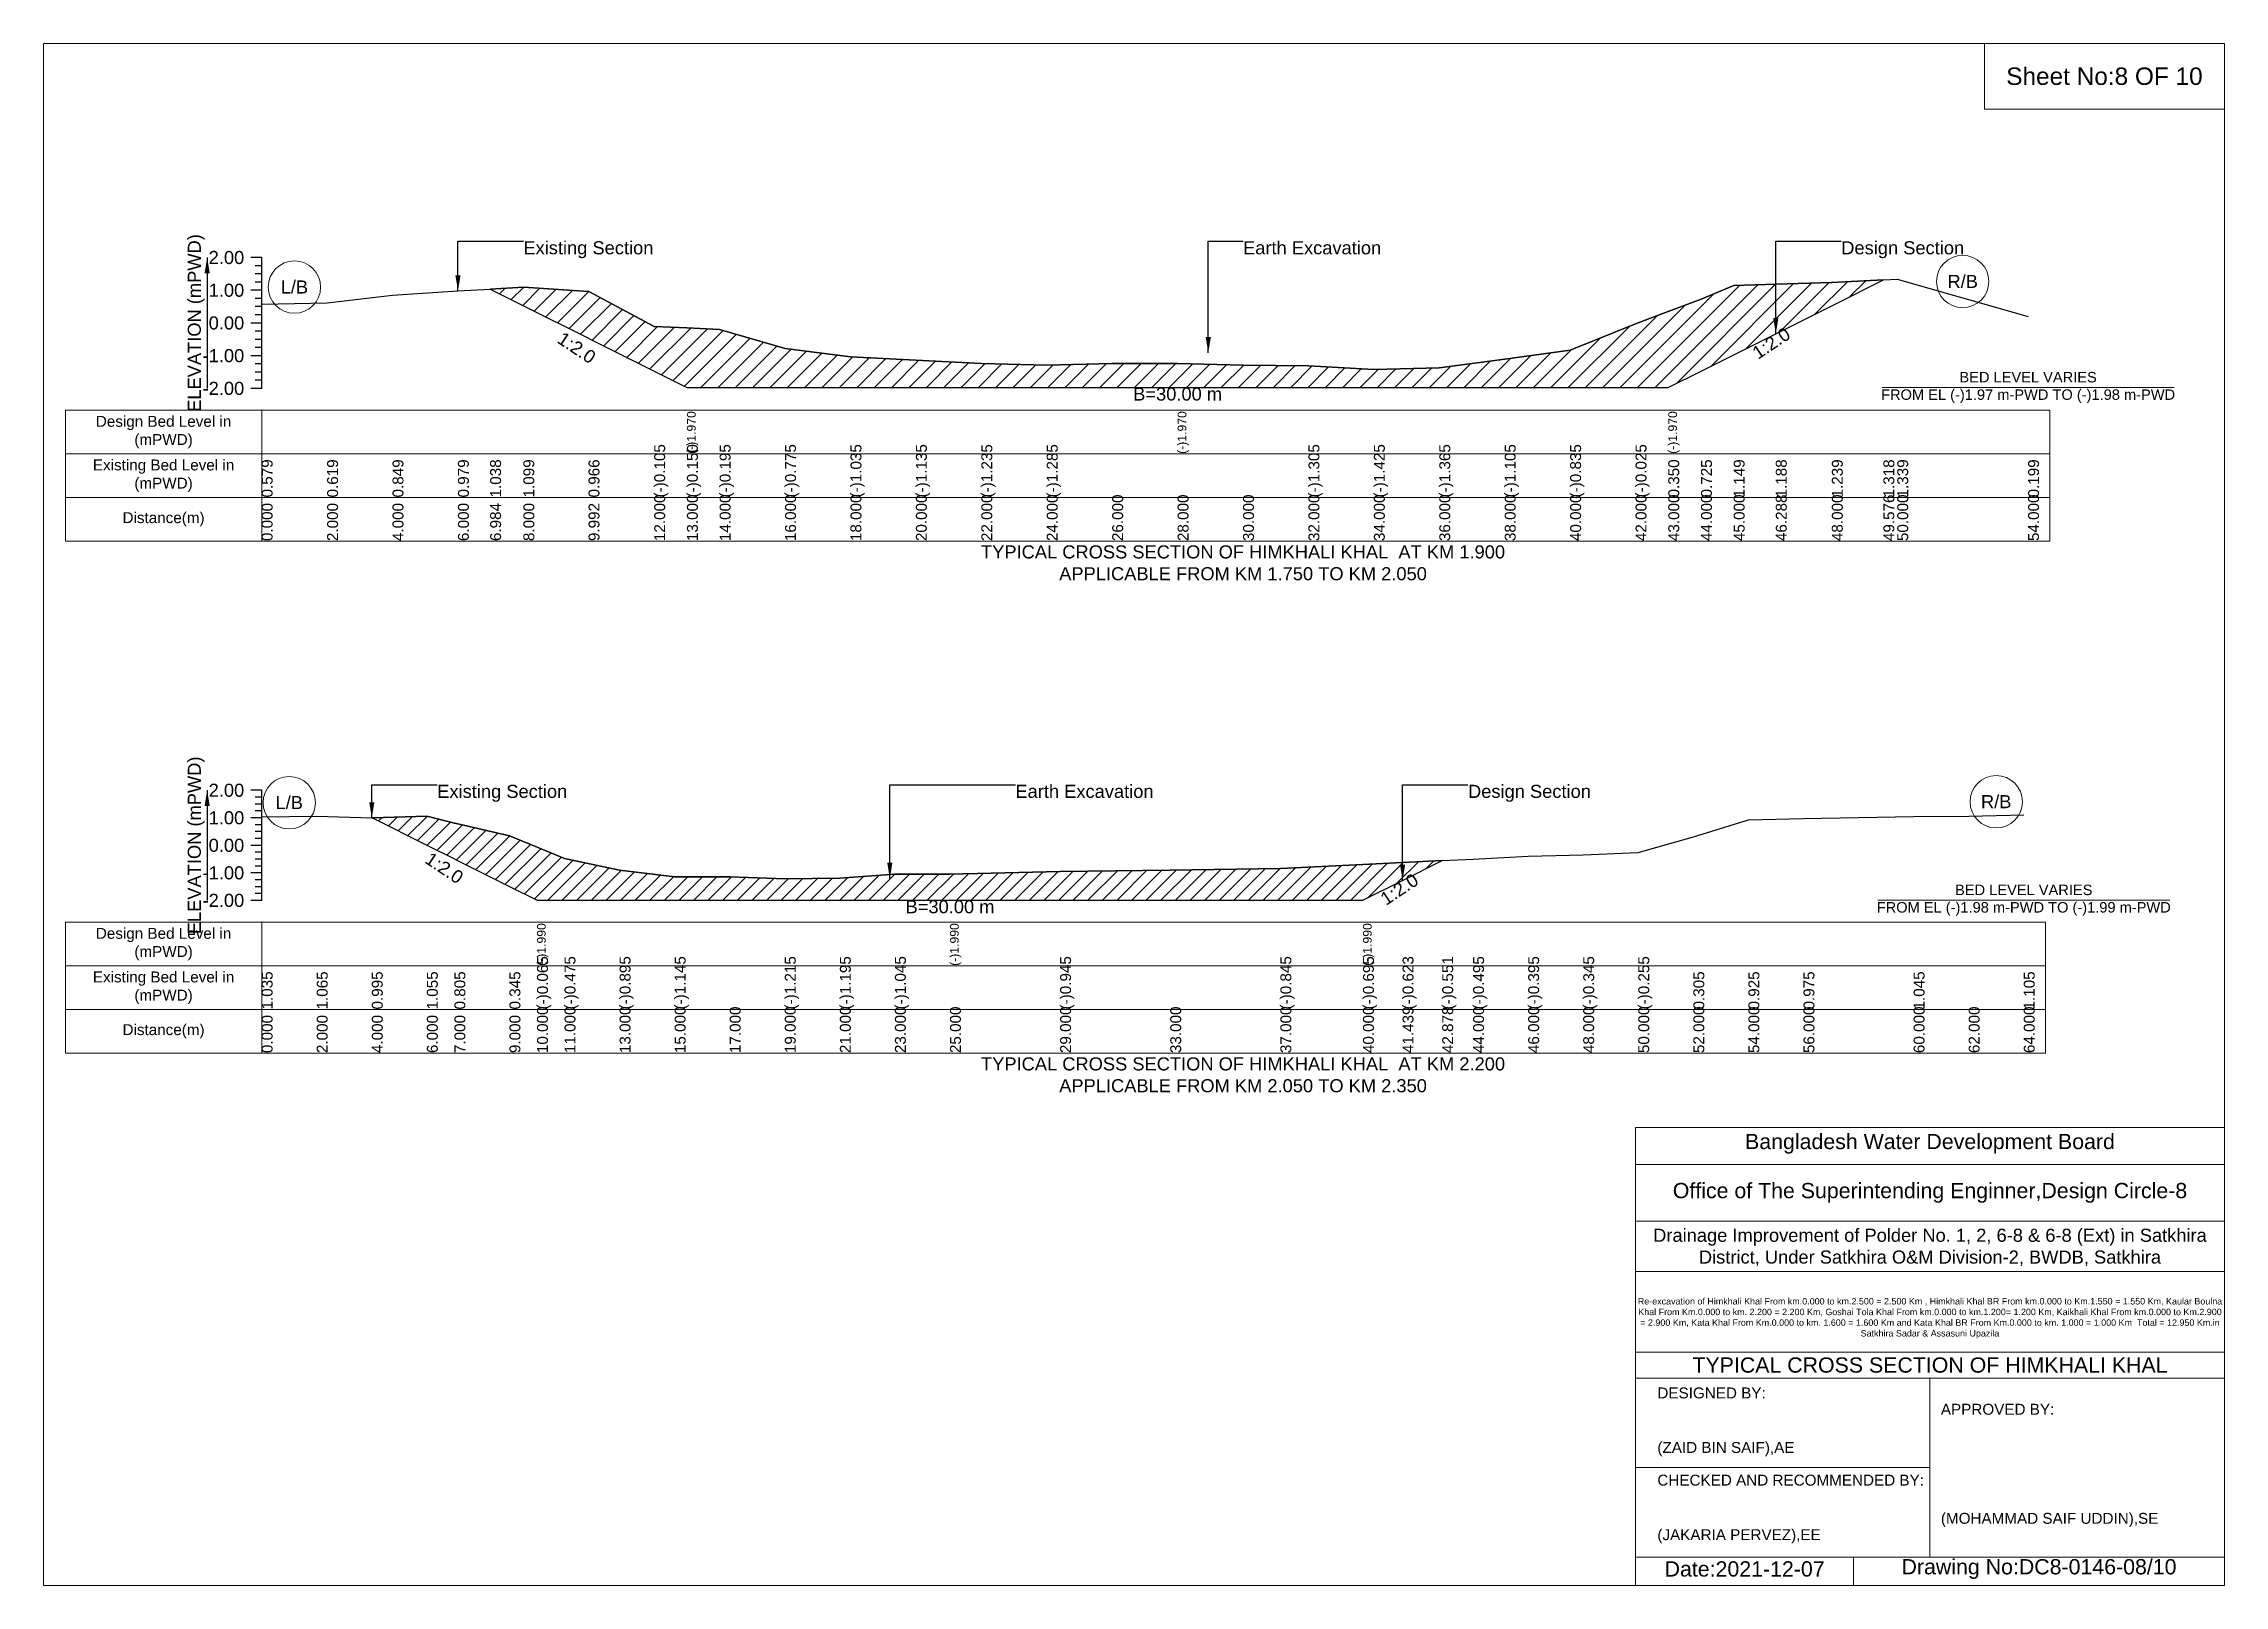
# Model space of a CAD drawing. Header units: inches. Extents: x 91000 to 628000, y -5656 to 0.
# Drawn here: x 170000 to 178000, y -5656 to 0 of the extents above; entities that cross this region are included whole.
import ezdxf

# ---------------------------------------------------------------- set-up
doc = ezdxf.new("R2010")
doc.units = ezdxf.units.IN
doc.header["$LTSCALE"] = 7
doc.header["$MEASUREMENT"] = 0
for name, color, linetype, lineweight in [('Cross section Data Border', 7, 'Continuous', 9), ('Cross Section Labels', 7, 'Continuous', 9), ('Existing_Bed_Level for Xsection', 7, 'Continuous', 25)]:
    doc.layers.add(name, color=color, linetype=linetype, lineweight=lineweight)
doc.styles.get("Standard").update_dxf_attribs({"font": 'arial.ttf'})
doc.dimstyles.get("Standard").update_dxf_attribs({"dimtxt": 0.18, "dimasz": 0.18, "dimexe": 0.18, "dimexo": 0.0625, "dimgap": 0.09, "dimtad": 0, "dimtih": 1, "dimtoh": 1, "dimdec": 4, "dimzin": 0, "dimdsep": 46, "dimtxsty": 'Standard', "dimcen": 0.09, "dimadec": 0, "dimazin": 0, "dimtfac": 1, "dimtdec": 4, "dimtofl": 0, "dimtmove": 0, "dimatfit": 3, "dimfxl": 1, "dimtolj": 1, "dimtzin": 0, "dimarcsym": 0})

msp = doc.modelspace()

# ---------------------------------------------------------------- texts
at = {"layer": 'Cross section Data Border', "char_height": 40, "width": 640, "attachment_point": 5}
for s, insert in [('Design Bed Level in (mPWD)', (170440, -1425)), ('Existing Bed Level in (mPWD)', (170440, -1585)), ('Distance(m)', (170440, -1745)), ('Design Bed Level in (mPWD)', (170440, -3303.3)), ('Existing Bed Level in (mPWD)', (170440, -3463.3)), ('Distance(m)', (170440, -3623.3))]:
    msp.add_mtext(s, dxfattribs=dict(at, insert=insert))
at = {"layer": 'Cross Section Labels'}
for s, insert, char_height, attachment_point in [('Sheet No:8 OF 10', (177560, -120), 64, 5), ('Existing Section', (171760, -725), 48, 1), ('Earth Excavation', (174400, -725), 48, 1), ('Design Section', (176594.5, -725), 48, 1), ('L/B', (170920, -893.1), 48, 5), ('R/B', (177040, -872.7), 48, 5), ('B=30.00 m', (174160, -1261.4), 48, 2), ('BED LEVEL VARIES ^JFROM EL (-)1.97 m-PWD TO (-)1.98 m-PWD', (177280, -1261.4), 38.4, 5), ('TYPICAL CROSS SECTION OF HIMKHALI KHAL  AT KM 1.900^JAPPLICABLE FROM KM 1.750 TO KM 2.050', (174400, -1905), 48, 5), ('Existing Section', (171444, -2719.1), 48, 1), ('Earth Excavation', (173565, -2719.1), 48, 1), ('Design Section', (175225.3, -2719.1), 48, 1), ('L/B', (170901, -2784.7), 48, 5), ('R/B', (177163, -2781.2), 48, 5), ('BED LEVEL VARIES ^JFROM EL (-)1.98 m-PWD TO (-)1.99 m-PWD', (177264, -3142.3), 38.4, 5), ('B=30.00 m', (173325, -3142.3), 48, 2), ('TYPICAL CROSS SECTION OF HIMKHALI KHAL  AT KM 2.200^JAPPLICABLE FROM KM 2.050 TO KM 2.350', (174400, -3783.3), 48, 5), ('Bangladesh Water Development Board', (176920, -4036), 56, 5), ('Office of The Superintending Enginner,Design Circle-8', (176920, -4216), 56, 5)]:
    msp.add_mtext(s, dxfattribs=dict(at, insert=insert, char_height=char_height, attachment_point=attachment_point))
at = {"layer": 'Cross Section Labels', "char_height": 48, "attachment_point": 2}
for insert, rotation in [((171969, -1095.9), 326.30993), ((176324.5, -1079.1), 33.69007), ((171483.2, -3004.1), 326.30993), ((174960.1, -3082.2), 33.69007)]:
    msp.add_mtext('1:2.0', dxfattribs=dict(at, insert=insert, rotation=rotation))
at = {"layer": 'Cross Section Labels'}
for s, insert, char_height, width, attachment_point in [('Drainage Improvement of Polder No. 1, 2, 6-8 & 6-8 (Ext) in Satkhira District, Under Satkhira O&M Division-2, BWDB, Satkhira', (176920, -4416), 48, 2240, 5), ('Re-excavation of Himkhali Khal From km.0.000 to km.2.500 = 2.500 Km , Himkhali Khal BR From km.0.000 to Km.1.550 = 1.550 Km, Kaular Boulna Khal From Km.0.000 to km. 2.200 = 2.200 Km, Goshai Tola Khal From km.0.000 to km.1.200= 1.200 Km, Kaikhali Khal From km.0.000 to Km.2.900 = 2.900 Km, Kata Khal From Km.0.000 to km. 1.600 = 1.600 Km and Kata Khal BR From Km.0.000 to km. 1.000 = 1.000 Km  Total = 12.950 Km.in Satkhira Sadar & Assasuni Upazila', (176920, -4676), 23.4814, 2160, 5), ('TYPICAL CROSS SECTION OF HIMKHALI KHAL ', (176920, -4848), 56, 2240, 5), ('DESIGNED BY:^J^J^J(ZAID BIN SAIF),AE', (175920, -5056), 40, 1120, 4), ('APPROVED BY:^J^J^J^J^J^J(MOHAMMAD SAIF UDDIN),SE', (176960, -5216), 40, 1120, 4), ('CHECKED AND RECOMMENDED BY:^J^J^J(JAKARIA PERVEZ),EE', (175920, -5376), 40, 1120, 4), ('Date:2021-12-07', (176240, -5596), 56, 1120, 5), ('Drawing No:DC8-0146-08/10', (177320, -5596), 56, 1760, 5)]:
    msp.add_mtext(s, dxfattribs=dict(at, insert=insert, char_height=char_height, width=width, attachment_point=attachment_point))
at = {"layer": 'Existing_Bed_Level for Xsection', "rotation": 90}
for s, insert, char_height, attachment_point in [('ELEVATION (mPWD)', (170560, -1025), 48, 5), ('(-)1.970', (172360, -1505), 32, 1), ('(-)1.970', (174160, -1505), 32, 1), ('(-)1.970', (175960, -1505), 32, 1), ('(-)0.105', (172240, -1665), 40, 1), ('(-)0.150', (172360, -1665), 40, 1), ('(-)0.195', (172480, -1665), 40, 1), ('(-)0.775', (172720, -1665), 40, 1), ('(-)1.035', (172960, -1665), 40, 1), ('(-)1.135', (173200, -1665), 40, 1), ('(-)1.235', (173440, -1665), 40, 1), ('(-)1.285', (173680, -1665), 40, 1), ('(-)1.305', (174640, -1665), 40, 1), ('(-)1.425', (174880, -1665), 40, 1), ('(-)1.365', (175120, -1665), 40, 1), ('(-)1.105', (175360, -1665), 40, 1), ('(-)0.835', (175600, -1665), 40, 1), ('(-)0.025', (175840, -1665), 40, 1), ('0.579', (170800, -1665), 40, 1), ('0.619', (171040, -1665), 40, 1), ('0.849', (171280, -1665), 40, 1), ('0.979', (171520, -1665), 40, 1), ('1.038', (171638.1, -1665), 40, 1), ('1.099', (171760, -1665), 40, 1), ('0.966', (171999, -1665), 40, 1), ('0.350', (175960, -1665), 40, 1), ('0.725', (176080, -1665), 40, 1), ('1.149', (176200, -1665), 40, 1), ('1.188', (176354.5, -1665), 40, 1), ('1.239', (176560, -1665), 40, 1), ('1.318', (176749.1, -1665), 40, 1), ('1.339', (176800, -1665), 40, 1), ('0.199', (177280, -1665), 40, 1), ('12.000', (172240, -1825), 40, 1), ('13.000', (172360, -1825), 40, 1), ('14.000', (172480, -1825), 40, 1), ('16.000', (172720, -1825), 40, 1), ('18.000', (172960, -1825), 40, 1), ('20.000', (173200, -1825), 40, 1), ('22.000', (173440, -1825), 40, 1), ('24.000', (173680, -1825), 40, 1), ('26.000', (173920, -1825), 40, 1), ('28.000', (174160, -1825), 40, 1), ('30.000', (174400, -1825), 40, 1), ('32.000', (174640, -1825), 40, 1), ('34.000', (174880, -1825), 40, 1), ('36.000', (175120, -1825), 40, 1), ('38.000', (175360, -1825), 40, 1), ('40.000', (175600, -1825), 40, 1), ('42.000', (175840, -1825), 40, 1), ('43.000', (175960, -1825), 40, 1), ('44.000', (176080, -1825), 40, 1), ('45.000', (176200, -1825), 40, 1), ('46.288', (176354.5, -1825), 40, 1), ('48.000', (176560, -1825), 40, 1), ('49.576', (176749.1, -1825), 40, 1), ('50.000', (176800, -1825), 40, 1), ('54.000', (177280, -1825), 40, 1), ('0.000', (170800, -1825), 40, 1), ('2.000', (171040, -1825), 40, 1), ('4.000', (171280, -1825), 40, 1), ('6.000', (171520, -1825), 40, 1), ('6.984', (171638.1, -1825), 40, 1), ('8.000', (171760, -1825), 40, 1), ('9.992', (171999, -1825), 40, 1), ('ELEVATION (mPWD)', (170560, -2941.3), 48, 5), ('(-)1.990', (171810, -3383.3), 32, 1), ('(-)1.990', (173325, -3383.3), 32, 1), ('(-)1.990', (174840, -3383.3), 32, 1), ('(-)0.065', (171810, -3543.3), 40, 1), ('(-)0.475', (171911, -3543.3), 40, 1), ('(-)0.895', (172113, -3543.3), 40, 1), ('(-)1.145', (172315, -3543.3), 40, 1), ('(-)1.215', (172719, -3543.3), 40, 1), ('(-)1.195', (172921, -3543.3), 40, 1), ('(-)1.045', (173123, -3543.3), 40, 1), ('(-)0.945', (173729, -3543.3), 40, 1), ('(-)0.845', (174537, -3543.3), 40, 1), ('(-)0.695', (174840, -3543.3), 40, 1), ('(-)0.623', (174985.3, -3543.3), 40, 1), ('(-)0.551', (175130.7, -3543.3), 40, 1), ('(-)0.495', (175244, -3543.3), 40, 1), ('(-)0.395', (175446, -3543.3), 40, 1), ('(-)0.345', (175648, -3543.3), 40, 1), ('(-)0.255', (175850, -3543.3), 40, 1), ('1.035', (170800, -3543.3), 40, 1), ('1.065', (171002, -3543.3), 40, 1), ('0.995', (171204, -3543.3), 40, 1), ('1.055', (171406, -3543.3), 40, 1), ('0.805', (171507, -3543.3), 40, 1), ('0.345', (171709, -3543.3), 40, 1), ('0.305', (176052, -3543.3), 40, 1), ('0.925', (176254, -3543.3), 40, 1), ('0.975', (176456, -3543.3), 40, 1), ('1.045', (176860, -3543.3), 40, 1), ('1.105', (177264, -3543.3), 40, 1), ('0.000', (170800, -3703.3), 40, 1), ('2.000', (171002, -3703.3), 40, 1), ('4.000', (171204, -3703.3), 40, 1), ('6.000', (171406, -3703.3), 40, 1), ('7.000', (171507, -3703.3), 40, 1), ('9.000', (171709, -3703.3), 40, 1), ('10.000', (171810, -3703.3), 40, 1), ('11.000', (171911, -3703.3), 40, 1), ('13.000', (172113, -3703.3), 40, 1), ('15.000', (172315, -3703.3), 40, 1), ('17.000', (172517, -3703.3), 40, 1), ('19.000', (172719, -3703.3), 40, 1), ('21.000', (172921, -3703.3), 40, 1), ('23.000', (173123, -3703.3), 40, 1), ('25.000', (173325, -3703.3), 40, 1), ('29.000', (173729, -3703.3), 40, 1), ('33.000', (174133, -3703.3), 40, 1), ('37.000', (174537, -3703.3), 40, 1), ('40.000', (174840, -3703.3), 40, 1), ('41.439', (174985.3, -3703.3), 40, 1), ('42.878', (175130.7, -3703.3), 40, 1), ('44.000', (175244, -3703.3), 40, 1), ('46.000', (175446, -3703.3), 40, 1), ('48.000', (175648, -3703.3), 40, 1), ('50.000', (175850, -3703.3), 40, 1), ('52.000', (176052, -3703.3), 40, 1), ('54.000', (176254, -3703.3), 40, 1), ('56.000', (176456, -3703.3), 40, 1), ('60.000', (176860, -3703.3), 40, 1), ('62.000', (177062, -3703.3), 40, 1), ('64.000', (177264, -3703.3), 40, 1)]:
    msp.add_mtext(s, dxfattribs=dict(at, insert=insert, char_height=char_height, attachment_point=attachment_point))
at = {"layer": 'Existing_Bed_Level for Xsection', "char_height": 48, "attachment_point": 6}
for s, insert in [('2.00', (170736, -785)), ('1.00', (170736, -905)), ('0.00', (170736, -1025)), ('-1.00', (170736, -1145)), ('-2.00', (170736, -1265)), ('2.00', (170736, -2739.3)), ('1.00', (170736, -2840.3)), ('0.00', (170736, -2941.3)), ('-1.00', (170736, -3042.3)), ('-2.00', (170736, -3143.3))]:
    msp.add_mtext(s, dxfattribs=dict(at, insert=insert))

# ---------------------------------------------------------------- hatches: boundary and pattern name
at = {"layer": 'Existing_Bed_Level for Xsection'}
h = msp.add_hatch(dxfattribs=at)
h.set_pattern_fill('ANSI31', color=256, scale=360, style=0)
h.paths.add_polyline_path([(171638.1, -900.4), (171760, -961.4), (171999, -1080.9), (172000, -1081.4), (172240, -1201.4), (172360, -1261.4), (172480, -1261.4), (172720, -1261.4), (172960, -1261.4), (173200, -1261.4), (173440, -1261.4), (173680, -1261.4), (173920, -1261.4), (174160, -1261.4), (174400, -1261.4), (174640, -1261.4), (174880, -1261.4), (175120, -1261.4), (175360, -1261.4), (175600, -1261.4), (175840, -1261.4), (175960, -1261.4), (176080, -1201.4), (176200, -1141.4), (176354.5, -1064.1), (176560, -961.4), (176749.1, -866.9), (176560, -876.3), (176354.5, -882.5), (176200, -887.1), (176080, -938), (175960, -983), (175840, -1028), (175600, -1125.2), (175360, -1157.6), (175120, -1188.8), (174880, -1196), (174640, -1181.6), (174400, -1179.2), (174160, -1173.2), (173920, -1173.2), (173680, -1179.2), (173440, -1173.2), (173200, -1161.2), (172960, -1149.2), (172720, -1118), (172480, -1048.4), (172360, -1043), (172240, -1037.6), (172000, -909.2), (171999, -909.1), (171760, -893.1)])
h = msp.add_hatch(dxfattribs=at)
h.set_pattern_fill('ANSI31', color=256, scale=303, style=0)
h.paths.add_polyline_path([(171206.9, -2840.7), (171406, -2940.3), (171507, -2990.8), (171508.4, -2991.5), (171709, -3091.8), (171810, -3142.3), (171911, -3142.3), (172113, -3142.3), (172315, -3142.3), (172517, -3142.3), (172719, -3142.3), (172921, -3142.3), (173123, -3142.3), (173325, -3142.3), (173729, -3142.3), (174133, -3142.3), (174537, -3142.3), (174840, -3142.3), (174985.3, -3069.6), (175130.7, -2996.9), (174985.3, -3004.2), (174840, -3011.5), (174537, -3026.6), (174133, -3031.7), (173729, -3036.7), (173325, -3046.8), (173123, -3046.8), (172921, -3062), (172719, -3064), (172517, -3056.9), (172315, -3056.9), (172113, -3031.7), (171911, -2989.3), (171810, -2947.8), (171709, -2906.4), (171508.4, -2860.3), (171507, -2860), (171406, -2834.7)])

# ---------------------------------------------------------------- linework, layer by layer
at = {"layer": 'Cross section Data Border'}
for points in [[(170080, -1345), (177360, -1345), (177360, -1825), (170080, -1825)], [(170080, -3223.3), (177344, -3223.3), (177344, -3703.3), (170080, -3703.3)]]:
    msp.add_lwpolyline(points, close=True, dxfattribs=at)
for points in [[(170800, -1345), (170800, -1825)], [(170080, -1505), (177360, -1505)], [(170080, -1665), (177360, -1665)], [(170800, -3223.3), (170800, -3703.3)], [(170080, -3383.3), (177344, -3383.3)], [(170080, -3543.3), (177344, -3543.3)]]:
    msp.add_lwpolyline(points, dxfattribs=at)
at = {"layer": 'Cross Section Labels'}
for points in [[(170000, 0), (178000, 0), (178000, -5656), (170000, -5656)], [(177120, 0), (178000, 0), (178000, -240), (177120, -240)]]:
    msp.add_lwpolyline(points, close=True, dxfattribs=at)
for points in [[(176744.2, -1261.4), (177815.8, -1261.4)], [(176728.2, -3142.3), (177799.8, -3142.3)], [(175840, -5656), (175840, -3976), (178000, -3976)], [(175840, -4112), (178000, -4112)], [(175840, -4320), (178000, -4320)], [(175840, -4504), (178000, -4504)], [(175840, -4800), (178000, -4800)], [(175840, -4896), (178000, -4896)], [(176920, -4896), (176920, -5552)], [(175840, -5224), (176920, -5224)], [(175840, -5552), (178000, -5552)], [(176640, -5552), (176640, -5656)]]:
    msp.add_lwpolyline(points, dxfattribs=at)
for centre in [(170920, -893.1), (177040, -872.7), (170901, -2784.7), (177163, -2781.2)]:
    msp.add_circle(centre, 96, dxfattribs=at)
at = {"layer": 'Existing_Bed_Level for Xsection'}
for points in [[(170800, -785), (170760, -785)], [(170800, -1265), (170800, -1145), (170800, -1025), (170800, -905), (170800, -785)], [(170800, -815), (170776, -815)], [(170800, -845), (170776, -845)], [(170800, -875), (170776, -875)], [(170800, -955.5), (171040, -950.7), (171280, -923.1), (171520, -907.5), (171638.1, -900.4), (171760, -893.1), (171999, -909.1), (172000, -909.2), (172240, -1037.6), (172360, -1043), (172360, -1043), (172480, -1048.4), (172720, -1118), (172960, -1149.2), (173200, -1161.2), (173440, -1173.2), (173680, -1179.2), (173920, -1173.2), (174160, -1173.2), (174160, -1173.2), (174400, -1179.2), (174640, -1181.6), (174880, -1196), (175120, -1188.8), (175360, -1157.6), (175600, -1125.2), (175840, -1028), (175960, -983), (175960, -983), (176080, -938), (176200, -887.1), (176354.5, -882.5), (176560, -876.3), (176749.1, -866.9), (176800, -864.3), (177280, -1001.1)], [(170800, -905), (170760, -905)], [(170800, -935), (170776, -935)], [(170800, -1025), (170760, -1025)], [(170800, -965), (170776, -965)], [(170800, -995), (170776, -995)], [(170800, -1055), (170776, -1055)], [(170800, -1085), (170776, -1085)], [(170800, -1115), (170776, -1115)], [(170800, -1145), (170760, -1145)], [(170800, -1175), (170776, -1175)], [(170800, -1265), (170760, -1265)], [(170800, -1205), (170776, -1205)], [(170800, -1235), (170776, -1235)], [(170800, -2739.3), (170760, -2739.3)], [(170800, -2764.5), (170776, -2764.5)], [(170800, -2789.8), (170776, -2789.8)], [(170800, -3143.3), (170800, -3042.3), (170800, -2941.3), (170800, -2840.3), (170800, -2739.3)], [(170800, -2840.3), (170760, -2840.3)], [(170800, -2815), (170776, -2815)], [(170800, -2865.5), (170776, -2865.5)], [(170800, -2836.8), (171002, -2833.7), (171204, -2840.8), (171206.9, -2840.7), (171406, -2834.7), (171507, -2860), (171508.4, -2860.3), (171709, -2906.4), (171810, -2947.8), (171810, -2947.8), (171911, -2989.3), (172113, -3031.7), (172315, -3056.9), (172517, -3056.9), (172719, -3064), (172921, -3062), (173123, -3046.8), (173325, -3046.8), (173325, -3046.8), (173729, -3036.7), (174133, -3031.7), (174537, -3026.6), (174840, -3011.5), (174840, -3011.5), (174985.3, -3004.2), (175130.7, -2996.9), (175244, -2991.3), (175446, -2981.2), (175648, -2976.1), (175850, -2967), (176052, -2910.5), (176254, -2847.9), (176456, -2842.8), (176860, -2835.7), (177062, -2833.7), (177264, -2829.7)], [(170800, -2941.3), (170760, -2941.3)], [(170800, -2890.8), (170776, -2890.8)], [(170800, -2916), (170776, -2916)], [(170800, -2966.5), (170776, -2966.5)], [(170800, -2991.8), (170776, -2991.8)], [(170800, -3017), (170776, -3017)], [(170800, -3042.3), (170760, -3042.3)], [(170800, -3067.5), (170776, -3067.5)], [(170800, -3092.8), (170776, -3092.8)], [(170800, -3118), (170776, -3118)], [(170800, -3143.3), (170760, -3143.3)]]:
    msp.add_lwpolyline(points, dxfattribs=at)
for points in [[(171638.1, -900.4), (171638.1, -900.4), (171760, -961.4), (171999, -1080.9), (172000, -1081.4), (172240, -1201.4), (172360, -1261.4), (172360, -1261.4), (172480, -1261.4), (172720, -1261.4), (172960, -1261.4), (173200, -1261.4), (173440, -1261.4), (173680, -1261.4), (173920, -1261.4), (174160, -1261.4), (174160, -1261.4), (174400, -1261.4), (174640, -1261.4), (174880, -1261.4), (175120, -1261.4), (175360, -1261.4), (175600, -1261.4), (175840, -1261.4), (175960, -1261.4), (175960, -1261.4), (176080, -1201.4), (176200, -1141.4), (176354.5, -1064.1), (176560, -961.4), (176749.1, -866.9), (176749.1, -866.9), (176749.1, -866.9), (176560, -876.3), (176354.5, -882.5), (176200, -887.1), (176080, -938), (175960, -983), (175960, -983), (175840, -1028), (175600, -1125.2), (175360, -1157.6), (175120, -1188.8), (174880, -1196), (174640, -1181.6), (174400, -1179.2), (174160, -1173.2), (174160, -1173.2), (173920, -1173.2), (173680, -1179.2), (173440, -1173.2), (173200, -1161.2), (172960, -1149.2), (172720, -1118), (172480, -1048.4), (172360, -1043), (172360, -1043), (172240, -1037.6), (172000, -909.2), (171999, -909.1), (171760, -893.1), (171638.1, -900.4)], [(171206.9, -2840.7), (171206.9, -2840.7), (171406, -2940.3), (171507, -2990.8), (171508.4, -2991.5), (171709, -3091.8), (171810, -3142.3), (171810, -3142.3), (171911, -3142.3), (172113, -3142.3), (172315, -3142.3), (172517, -3142.3), (172719, -3142.3), (172921, -3142.3), (173123, -3142.3), (173325, -3142.3), (173325, -3142.3), (173729, -3142.3), (174133, -3142.3), (174537, -3142.3), (174840, -3142.3), (174840, -3142.3), (174985.3, -3069.6), (175130.7, -2996.9), (174985.3, -3004.2), (174840, -3011.5), (174840, -3011.5), (174537, -3026.6), (174133, -3031.7), (173729, -3036.7), (173325, -3046.8), (173325, -3046.8), (173123, -3046.8), (172921, -3062), (172719, -3064), (172517, -3056.9), (172315, -3056.9), (172113, -3031.7), (171911, -2989.3), (171810, -2947.8), (171810, -2947.8), (171709, -2906.4), (171508.4, -2860.3), (171507, -2860), (171406, -2834.7), (171206.9, -2840.7)]]:
    msp.add_lwpolyline(points, close=True, dxfattribs=at)

msp.set_redraw_order([(e.dxf.handle, doc.entitydb.next_handle()) for e in msp.query("TEXT MTEXT ATTDEF DIMENSION ARC_DIMENSION")])  # texts and dimensions are drawn at this point

# ---------------------------------------------------------------- leaders
at = {"layer": 'Cross Section Labels', "annotation_type": 0, "has_hookline": 1, "hookline_direction": 0}
for points, text_width in [([(171520, -907.5), (171520, -725), (171759.9, -725)], 467.2), ([(174272.5, -1134.2), (174272.5, -725), (174399.9, -725)], 497), ([(176354.5, -1064.1), (176354.5, -725), (176594.4, -725)], 441.2), ([(171204, -2840.8), (171204, -2719.1), (171443.9, -2719.1)], 467.2), ([(173104.2, -3062.7), (173104.2, -2719.1), (173564.9, -2719.1)], 497), ([(174985.3, -3069.6), (174985.3, -2719.1), (175225.2, -2719.1)], 441.2)]:
    msp.add_leader(points, dimstyle='Standard', override={"dimasz": 57.6}, dxfattribs=dict(at, text_width=text_width))
at = {"layer": 'Existing_Bed_Level for Xsection'}
for points in [[(170600, -785), (170600, -1265)], [(170600, -2739.3), (170600, -3143.3)]]:
    msp.add_leader(points, dimstyle='Standard', override={"dimasz": 57.6}, dxfattribs=at)

doc.saveas('drawing.dxf')
